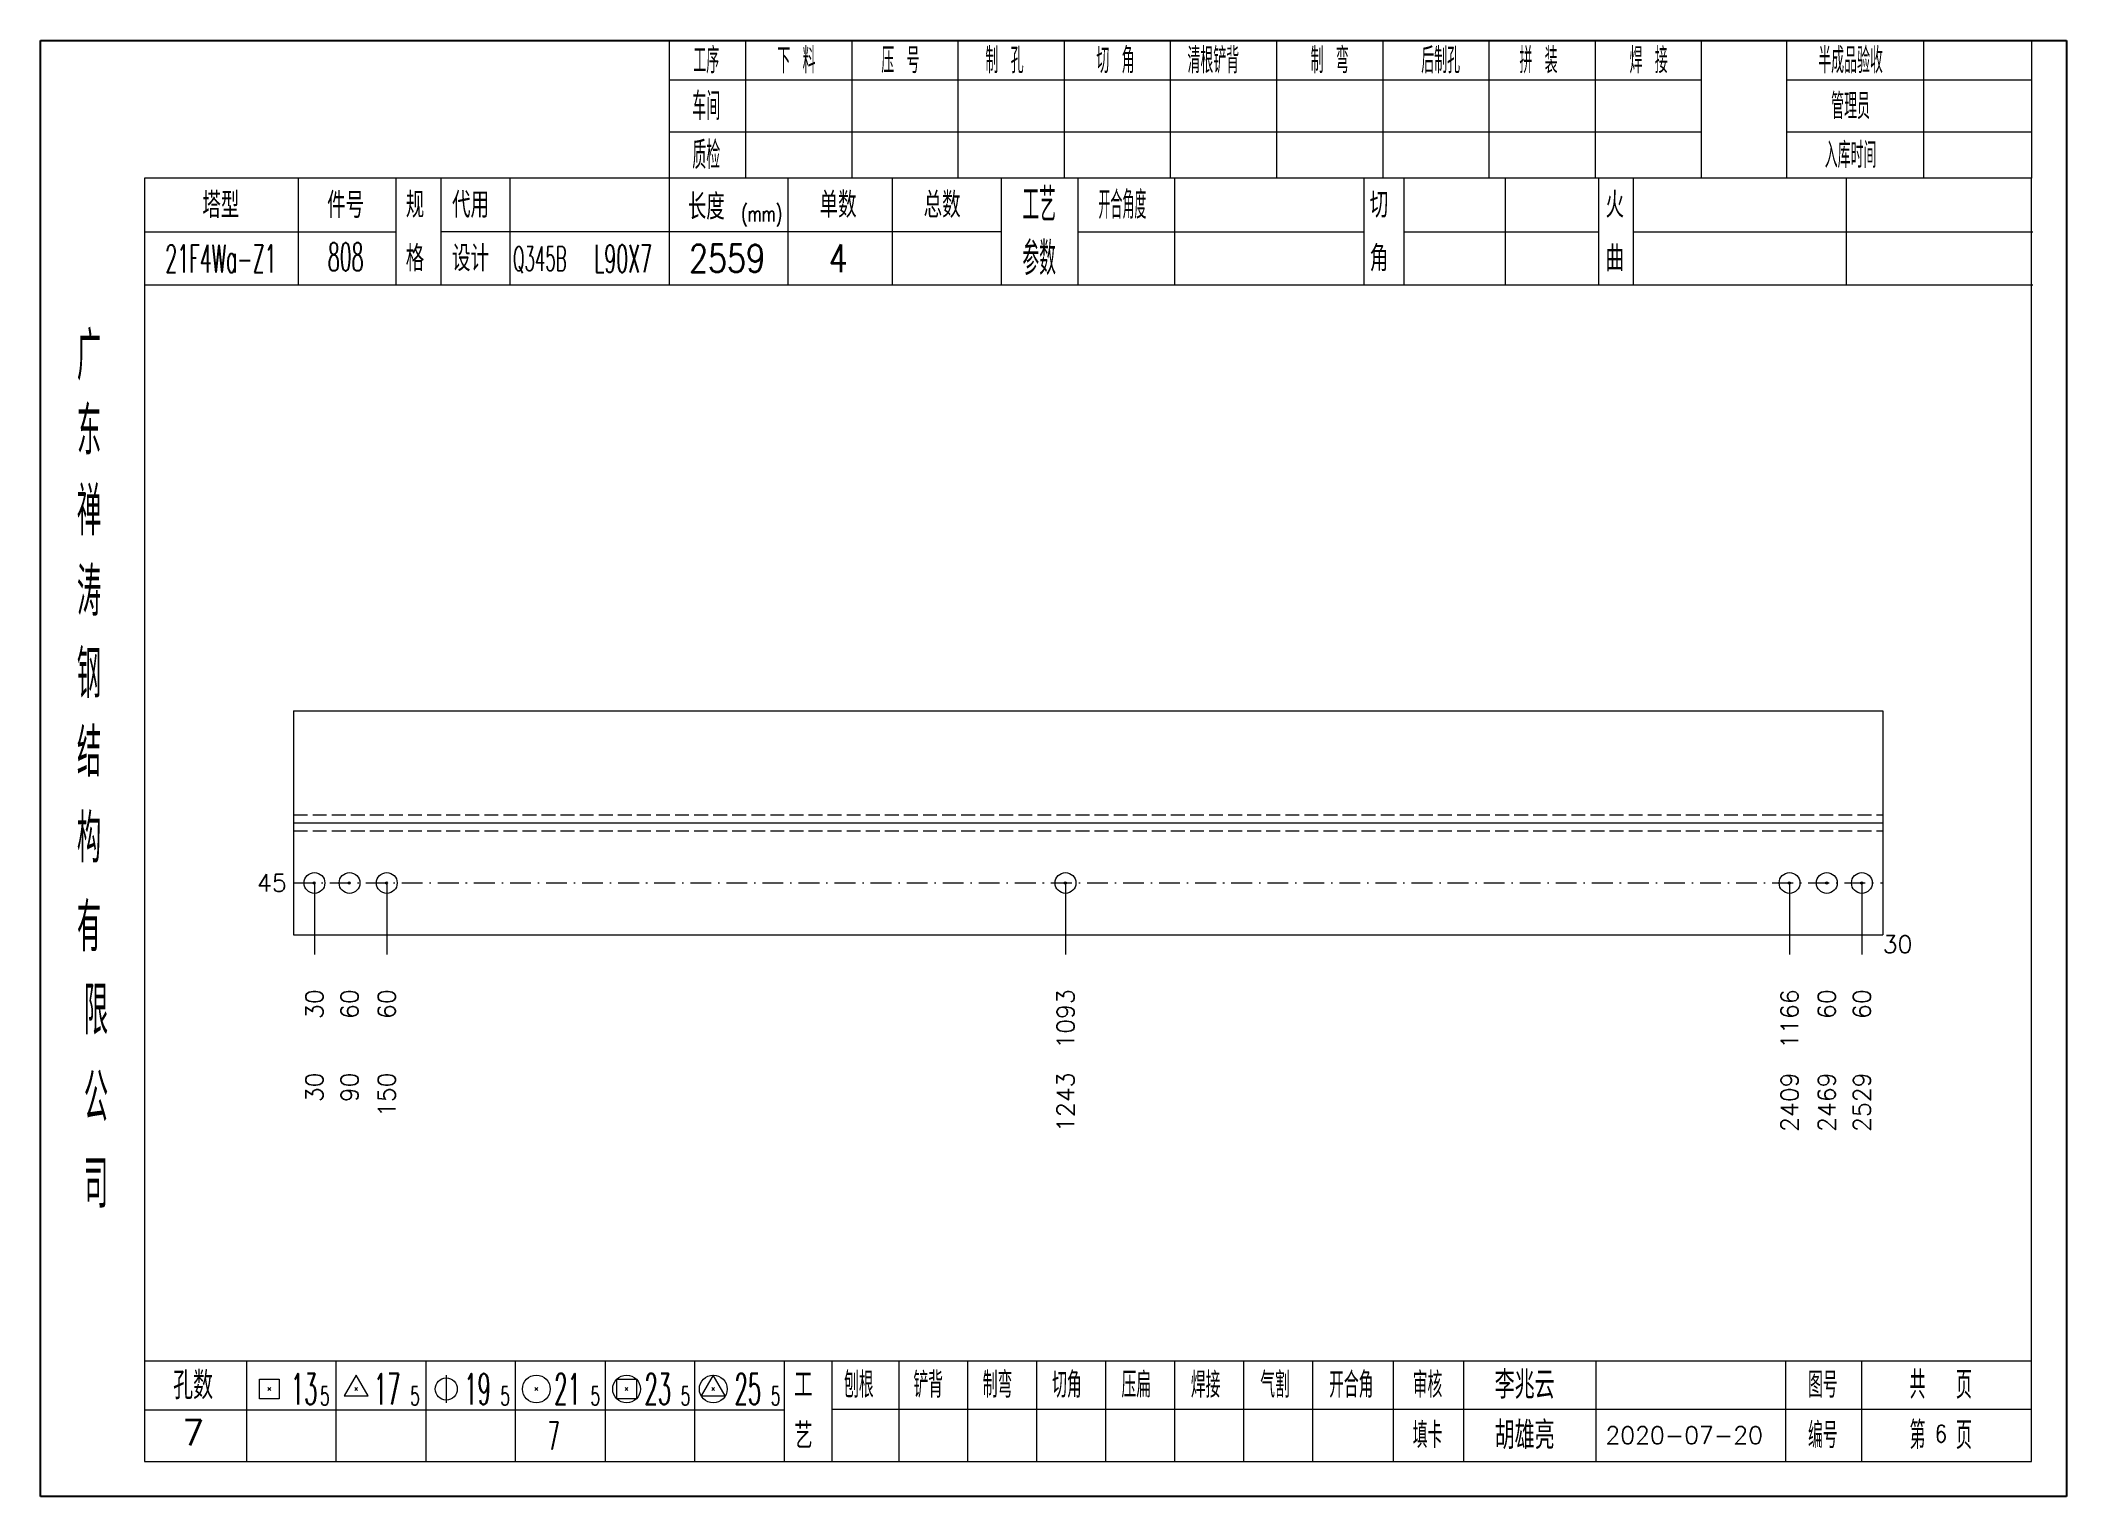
# Model space of a CAD drawing. Extents: x 1310 to 15542, y -76 to 8381.
# Drawn here: x 3077.1 to 3369.2, y 933.9 to 1143.8 of the extents above; entities that cross this region are included whole.
import ezdxf
from ezdxf.enums import TextEntityAlignment as Align

# ---------------------------------------------------------------- set-up
doc = ezdxf.new("R2010")
doc.units = 0
doc.header["$MEASUREMENT"] = 0
doc.linetypes.add('一点画线', pattern=[5.2, 3, -1, 0.2, -1])
doc.linetypes.add('虚线', pattern=[2.75, 2, -0.75])
doc.layers.get('0').update_dxf_attribs({"linetype": 'CONTINUOUS', "lineweight": 25})
for name, color, linetype, lineweight in [('1', 7, 'CONTINUOUS', 25), ('4', 7, 'CONTINUOUS', 25), ('5', 7, 'CONTINUOUS', 25)]:
    doc.layers.add(name, color=color, linetype=linetype, lineweight=lineweight)
doc.styles.get("Standard").update_dxf_attribs({"font": 'simplex.shx', "width": 0.7, "height": 3, "bigfont": 'gbhzfs.shx'})

msp = doc.modelspace()

# ---------------------------------------------------------------- texts
at = {"color": 7, "linetype": 'Continuous', "lineweight": 13}
msp.add_text('45', height=2.5, dxfattribs=at).set_placement((3112.572, 1022.337), align=Align.MIDDLE_RIGHT)
at = {"layer": '1', "color": 7, "linetype": 'Continuous', "lineweight": 13}
msp.add_text('30', height=2.5, dxfattribs=at).set_placement((3342.702, 1013.504), align=Align.MIDDLE_LEFT)
at = {"layer": '1', "color": 8, "linetype": 'Continuous', "lineweight": 9}
for s, p in [('30', (3116.572, 1007.004)), ('60', (3121.63, 1007.004)), ('60', (3127.003, 1007.004)), ('1093', (3224.869, 1007.004)), ('1166', (3329.271, 1007.004)), ('60', (3334.643, 1007.004)), ('60', (3339.702, 1007.004))]:
    msp.add_text(s, height=2.5, rotation=90, dxfattribs=at).set_placement(p, align=Align.MIDDLE_RIGHT)
at = {"layer": '1', "color": 7, "linetype": 'Continuous', "lineweight": 13}
for s, p in [('30', (3116.572, 995.004)), ('90', (3121.63, 995.004)), ('150', (3127.003, 995.004)), ('1243', (3224.869, 995.004)), ('2409', (3329.271, 995.004)), ('2469', (3334.643, 995.004)), ('2529', (3339.702, 995.004))]:
    msp.add_text(s, height=2.5, rotation=90, dxfattribs=at).set_placement(p, align=Align.MIDDLE_RIGHT)
at = {"layer": '4', "color": 1, "linetype": 'Continuous', "lineweight": 25}
for s, height, width, p in [('工序', 3.7, 0.7, (3173.072, 1140.961)), ('下 料', 3.7, 0.7, (3186.072, 1140.961)), ('压 号', 3.7, 0.7, (3201.072, 1140.961)), ('制 孔', 3.7, 0.7, (3216.072, 1140.961)), ('切 角', 3.7, 0.7, (3232.072, 1140.961)), ('清根铲背 ', 3.7, 0.7, (3247.072, 1140.961)), (' 制 弯', 3.7, 0.7, (3262.072, 1140.961)), (' 后制孔', 3.7, 0.7, (3278.072, 1140.961)), ('拼 装', 3.7, 0.7, (3293.072, 1140.961)), (' 焊 接', 3.7, 0.7, (3308.072, 1140.961)), ('半成品验收', 3.7, 0.7, (3338.072, 1140.961)), ('车间', 4, 0.7, (3173.072, 1134.361)), ('管理员', 3.7, 0.7, (3338.072, 1134.361)), ('质检', 4, 0.7, (3173.072, 1127.301)), ('入库时间', 3.7, 0.7, (3338.072, 1127.301)), ('工艺', 4.8, 0.7, (3221.072, 1120.121)), ('开合角度', 4, 0.6, (3233.072, 1120.121)), ('(mm)', 2.24, 0.7, (3181.072, 1118.861)), ('21F4Wa-Z1', 4, 0.5, (3103.072, 1112.381)), ('808', 4, 0.5, (3121.072, 1112.631)), ('Q345B', 3.5, 0.5, (3149.072, 1112.361)), ('L90X7', 4, 0.5, (3161.072, 1112.361)), ('2559', 4, 0.8, (3176.072, 1112.411)), ('4', 4, 0.8, (3192.072, 1112.411)), ('参数', 4.8, 0.7, (3221.072, 1112.411)), ('广', 6.96, 0.7, (3084.072, 1098.331)), ('东', 6.96, 0.7, (3084.072, 1087.541)), ('禅', 6.96, 0.7, (3084.072, 1075.951)), ('涛', 6.96, 0.7, (3084.072, 1064.351)), ('钢', 6.96, 0.7, (3084.072, 1052.461)), ('结', 6.96, 0.7, (3084.072, 1041.151)), ('构', 6.96, 0.7, (3084.072, 1028.771)), ('有', 6.96, 0.7, (3084.072, 1015.961)), ('限', 6.96, 0.7, (3085.072, 1003.961)), ('公', 6.96, 0.7, (3085.072, 991.421)), ('司', 6.96, 0.7, (3085.072, 978.941)), ('13', 4.47, 0.5, (3115.072, 949.361)), ('5', 2.68, 0.6, (3118.072, 948.361)), ('17', 4.47, 0.5, (3127.072, 949.361)), ('5', 2.68, 0.6, (3131.072, 948.361)), ('19', 4.47, 0.5, (3140.072, 949.361)), ('5', 2.68, 0.6, (3144.072, 948.361)), ('21', 4.47, 0.5, (3153.072, 949.361)), ('5', 2.68, 0.6, (3157.072, 948.361)), ('23', 4.47, 0.5, (3166.072, 949.361)), ('5', 2.68, 0.6, (3170.072, 948.361)), ('25', 4.47, 0.5, (3179.072, 949.361)), ('5', 2.68, 0.6, (3183.072, 948.361)), ('刨根', 3.7, 0.8, (3195.072, 949.961)), ('铲背', 3.7, 0.8, (3205.072, 949.961)), ('制弯', 3.7, 0.8, (3215.072, 949.961)), ('切角', 3.7, 0.8, (3225.072, 949.961)), ('压扁', 3.7, 0.8, (3235.072, 949.961)), ('焊接', 3.7, 0.8, (3245.072, 949.961)), ('气割', 3.7, 0.8, (3255.072, 949.961)), ('开合角', 3.7, 0.8, (3266.072, 949.961)), ('审核', 3.7, 0.8, (3277.072, 949.961)), ('图号', 3.7, 0.8, (3334.072, 949.961)), ('共  页', 4, 0.8, (3351.072, 949.961)), ('7', 4, 0.5, (3151.072, 942.611)), ('填卡', 3.7, 0.8, (3277.072, 942.691)), ('编号', 3.7, 0.8, (3334.072, 942.691)), ('第  页', 4, 0.8, (3351.072, 942.691))]:
    msp.add_text(s, height=height, dxfattribs=dict(at, width=width)).set_placement(p, align=Align.MIDDLE_CENTER)
for s, height, p in [('塔型', 3.7, (3103.072, 1120.091)), ('件号', 3.7, (3121.072, 1120.091)), ('规', 3.7, (3131.072, 1120.121)), ('代用', 3.7, (3139.072, 1120.121)), ('长度', 3.7, (3173.072, 1119.861)), ('单数', 3.7, (3192.072, 1120.121)), ('总数', 3.7, (3207.072, 1120.121)), ('切', 3.7, (3270.072, 1120.121)), ('火', 3.7, (3304.072, 1120.121)), ('格', 3.7, (3131.072, 1112.411)), ('设计', 3.7, (3139.072, 1112.411)), ('角', 3.7, (3270.072, 1112.411)), ('曲', 3.7, (3304.072, 1112.411)), ('李兆云', 4, (3291.072, 949.961)), ('孔数', 4, (3099.072, 949.881)), ('工', 3.7, (3187.072, 949.961)), ('7', 3.7, (3099.072, 943.051)), ('艺', 3.7, (3187.072, 942.611)), ('胡雄亮', 4, (3291.072, 942.691)), ('2020-07-20', 2.5, (3314.072, 942.691))]:
    msp.add_text(s, height=height, dxfattribs=at).set_placement(p, align=Align.MIDDLE_CENTER)
at = {"layer": '4', "color": 6, "linetype": 'Continuous', "lineweight": 25, "width": 0.8}
msp.add_text('6', height=2.5, dxfattribs=at).set_placement((3351.097, 942.919), align=Align.MIDDLE_CENTER)

# ---------------------------------------------------------------- blocks, each defined once
blk = doc.blocks.new('孔21.5')
at = {"layer": '5', "color": 7, "linetype": 'Continuous', "lineweight": 13}
for p, q in [((-0.1, -0.1), (0.1, 0.1)), ((0.1, -0.1), (-0.1, 0.1))]:
    blk.add_line(p, q, dxfattribs=at)
blk.add_circle((0, 0), 1, dxfattribs=at)
blk = doc.blocks.new('CTJGK')
at = {"color": 6, "linetype": 'Continuous'}
for p, q in [((0, 209.97), (292.13, 209.97)), ((0, 0), (0, 209.97)), ((292.13, 209.97), (292.13, 0)), ((292.13, 0), (0, 0))]:
    blk.add_line(p, q, dxfattribs=at)

# ---------------------------------------------------------------- linework, layer by layer
at = {"color": 7, "linetype": 'Continuous', "lineweight": 18}
for p, q in [((3113.572, 1047.171), (3113.572, 1014.837)), ((3113.572, 1047.171), (3342.702, 1047.171)), ((3342.702, 1047.171), (3342.702, 1014.837)), ((3113.572, 1031.004), (3342.702, 1031.004))]:
    msp.add_line(p, q, dxfattribs=at)
at = {"color": 1, "linetype": '虚线', "lineweight": 18}
for p, q in [((3113.572, 1032.171), (3342.702, 1032.171)), ((3113.572, 1029.837), (3342.702, 1029.837))]:
    msp.add_line(p, q, dxfattribs=at)
at = {"color": 3, "linetype": '一点画线', "lineweight": 13}
msp.add_line((3113.572, 1022.337), (3342.702, 1022.337), dxfattribs=at)
at = {"color": 7, "linetype": 'Continuous', "lineweight": 13}
for p, q in [((3116.572, 1022.337), (3116.572, 1012.004)), ((3127.003, 1022.337), (3127.003, 1012.004)), ((3224.869, 1022.337), (3224.869, 1012.004)), ((3329.271, 1022.337), (3329.271, 1012.004)), ((3339.702, 1022.337), (3339.702, 1012.004))]:
    msp.add_line(p, q, dxfattribs=at)
at = {"layer": '1', "color": 7, "linetype": 'Continuous', "lineweight": 18}
msp.add_line((3113.572, 1014.837), (3342.702, 1014.837), dxfattribs=at)
at = {"layer": '4', "color": 1, "linetype": 'Continuous', "lineweight": 18}
for p, q in [((3077.072, 1143.831), (3077.072, 933.861)), ((3369.202, 1143.831), (3077.072, 1143.831)), ((3167.702, 1143.831), (3167.702, 1123.991)), ((3178.732, 1143.831), (3178.732, 1123.971)), ((3194.042, 1143.831), (3194.042, 1123.971)), ((3209.362, 1143.831), (3209.362, 1123.971)), ((3224.672, 1143.831), (3224.672, 1123.971)), ((3239.982, 1143.831), (3239.982, 1123.971)), ((3255.292, 1143.831), (3255.292, 1123.971)), ((3270.612, 1143.831), (3270.612, 1123.971)), ((3285.922, 1143.831), (3285.922, 1123.971)), ((3301.232, 1143.831), (3301.232, 1123.971)), ((3316.542, 1143.831), (3316.542, 1123.991)), ((3316.542, 1143.831), (3316.542, 1123.971)), ((3328.822, 1143.831), (3328.822, 1123.971)), ((3348.572, 1143.831), (3348.572, 1123.971)), ((3364.152, 1143.831), (3364.152, 1123.971)), ((3369.202, 1114.031), (3369.202, 1143.831)), ((3316.542, 1138.101), (3167.702, 1138.101)), ((3364.152, 1138.101), (3328.822, 1138.101)), ((3316.542, 1130.621), (3167.702, 1130.621)), ((3364.152, 1130.621), (3328.822, 1130.621)), ((3092.082, 1123.971), (3092.082, 938.911)), ((3364.152, 1123.971), (3092.082, 1123.971)), ((3114.202, 1123.981), (3114.202, 1108.561)), ((3128.352, 1108.561), (3128.352, 1123.971)), ((3134.852, 1108.561), (3134.852, 1123.971)), ((3144.722, 1123.971), (3144.722, 1108.561)), ((3167.702, 1123.991), (3167.702, 1108.561)), ((3184.822, 1123.971), (3184.822, 1108.561)), ((3199.872, 1123.971), (3199.872, 1108.561)), ((3215.572, 1123.971), (3215.572, 1108.561)), ((3226.632, 1123.971), (3226.632, 1108.561)), ((3240.582, 1123.971), (3240.582, 1108.561)), ((3267.882, 1123.971), (3267.882, 1108.561)), ((3273.642, 1123.971), (3273.642, 1108.561)), ((3288.262, 1123.971), (3288.262, 1108.561)), ((3301.722, 1123.971), (3301.722, 1108.561)), ((3306.712, 1123.971), (3306.712, 1108.561)), ((3337.452, 1123.971), (3337.452, 1108.561)), ((3364.152, 938.911), (3364.152, 1123.971)), ((3128.352, 1116.211), (3092.082, 1116.211)), ((3215.572, 1116.261), (3134.852, 1116.261)), ((3226.632, 1116.261), (3267.882, 1116.261)), ((3273.642, 1116.261), (3301.722, 1116.261)), ((3306.712, 1116.261), (3364.332, 1116.261)), ((3369.202, 933.861), (3369.202, 1114.031)), ((3364.332, 1108.561), (3092.082, 1108.561)), ((3092.082, 953.441), (3364.152, 953.441)), ((3106.772, 953.441), (3106.772, 938.911)), ((3119.702, 938.911), (3119.702, 953.441)), ((3132.632, 953.441), (3132.632, 938.911)), ((3145.552, 938.911), (3145.552, 953.441)), ((3158.482, 953.441), (3158.482, 938.911)), ((3171.412, 938.911), (3171.412, 953.441)), ((3184.332, 938.911), (3184.332, 953.441)), ((3191.202, 938.911), (3191.202, 953.441)), ((3200.862, 938.911), (3200.862, 953.441)), ((3210.802, 938.911), (3210.802, 953.441)), ((3220.742, 938.911), (3220.742, 953.441)), ((3230.692, 938.911), (3230.692, 953.441)), ((3240.632, 938.911), (3240.632, 953.441)), ((3250.572, 938.911), (3250.572, 953.441)), ((3260.522, 938.911), (3260.522, 953.441)), ((3272.162, 938.911), (3272.162, 953.441)), ((3282.312, 938.911), (3282.312, 953.441)), ((3301.372, 938.911), (3301.372, 953.441)), ((3328.752, 938.911), (3328.752, 953.441)), ((3339.712, 938.911), (3339.712, 953.441)), ((3184.332, 946.311), (3092.082, 946.311)), ((3191.162, 946.471), (3364.152, 946.471)), ((3092.082, 938.911), (3364.152, 938.911)), ((3077.072, 933.861), (3369.202, 933.861))]:
    msp.add_line(p, q, dxfattribs=at)
at = {"layer": '4', "color": 7, "linetype": 'Continuous', "lineweight": 13}
for p, q in [((3108.658, 947.947), (3108.658, 950.775)), ((3108.658, 950.775), (3111.486, 950.775)), ((3109.872, 949.161), (3110.272, 949.561)), ((3110.272, 949.161), (3109.872, 949.561)), ((3111.486, 950.775), (3111.486, 947.947)), ((3122.572, 951.361), (3120.84, 948.361)), ((3122.372, 949.161), (3122.772, 949.561)), ((3122.772, 949.161), (3122.372, 949.561)), ((3124.304, 948.361), (3122.572, 951.361)), ((3135.572, 951.361), (3135.572, 947.361)), ((3148.372, 949.161), (3148.772, 949.561)), ((3148.772, 949.161), (3148.372, 949.561)), ((3160.158, 947.947), (3160.158, 950.775)), ((3160.158, 950.775), (3162.986, 950.775)), ((3161.372, 949.161), (3161.772, 949.561)), ((3161.772, 949.161), (3161.372, 949.561)), ((3162.986, 950.775), (3162.986, 947.947)), ((3174.072, 951.361), (3172.34, 948.361)), ((3173.872, 949.161), (3174.272, 949.561)), ((3174.272, 949.161), (3173.872, 949.561)), ((3175.804, 948.361), (3174.072, 951.361)), ((3111.486, 947.947), (3108.658, 947.947)), ((3120.84, 948.361), (3124.304, 948.361)), ((3162.986, 947.947), (3160.158, 947.947)), ((3172.34, 948.361), (3175.804, 948.361))]:
    msp.add_line(p, q, dxfattribs=at)
for centre, radius in [((3135.572, 949.361), 1.6), ((3148.572, 949.361), 2), ((3161.572, 949.361), 2), ((3174.072, 949.361), 2)]:
    msp.add_circle(centre, radius, dxfattribs=at)

# ---------------------------------------------------------------- block references
at = {"color": 0, "linetype": 'Continuous'}
msp.add_blockref('CTJGK', (3077.072, 933.861), dxfattribs=at)
at = {"layer": '1', "color": 8, "linetype": 'Continuous', "lineweight": 9, "xscale": 1.5, "yscale": 1.5, "zscale": 1.5}
for p in [(3116.572, 1022.337), (3121.63, 1022.337), (3127.003, 1022.337), (3224.869, 1022.337), (3329.271, 1022.337), (3334.643, 1022.337), (3339.702, 1022.337)]:
    msp.add_blockref('孔21.5', p, dxfattribs=at)

msp.set_redraw_order([(e.dxf.handle, doc.entitydb.next_handle()) for e in msp.query("TEXT MTEXT ATTDEF DIMENSION ARC_DIMENSION")])  # texts and dimensions are drawn at this point

doc.saveas('drawing.dxf')
